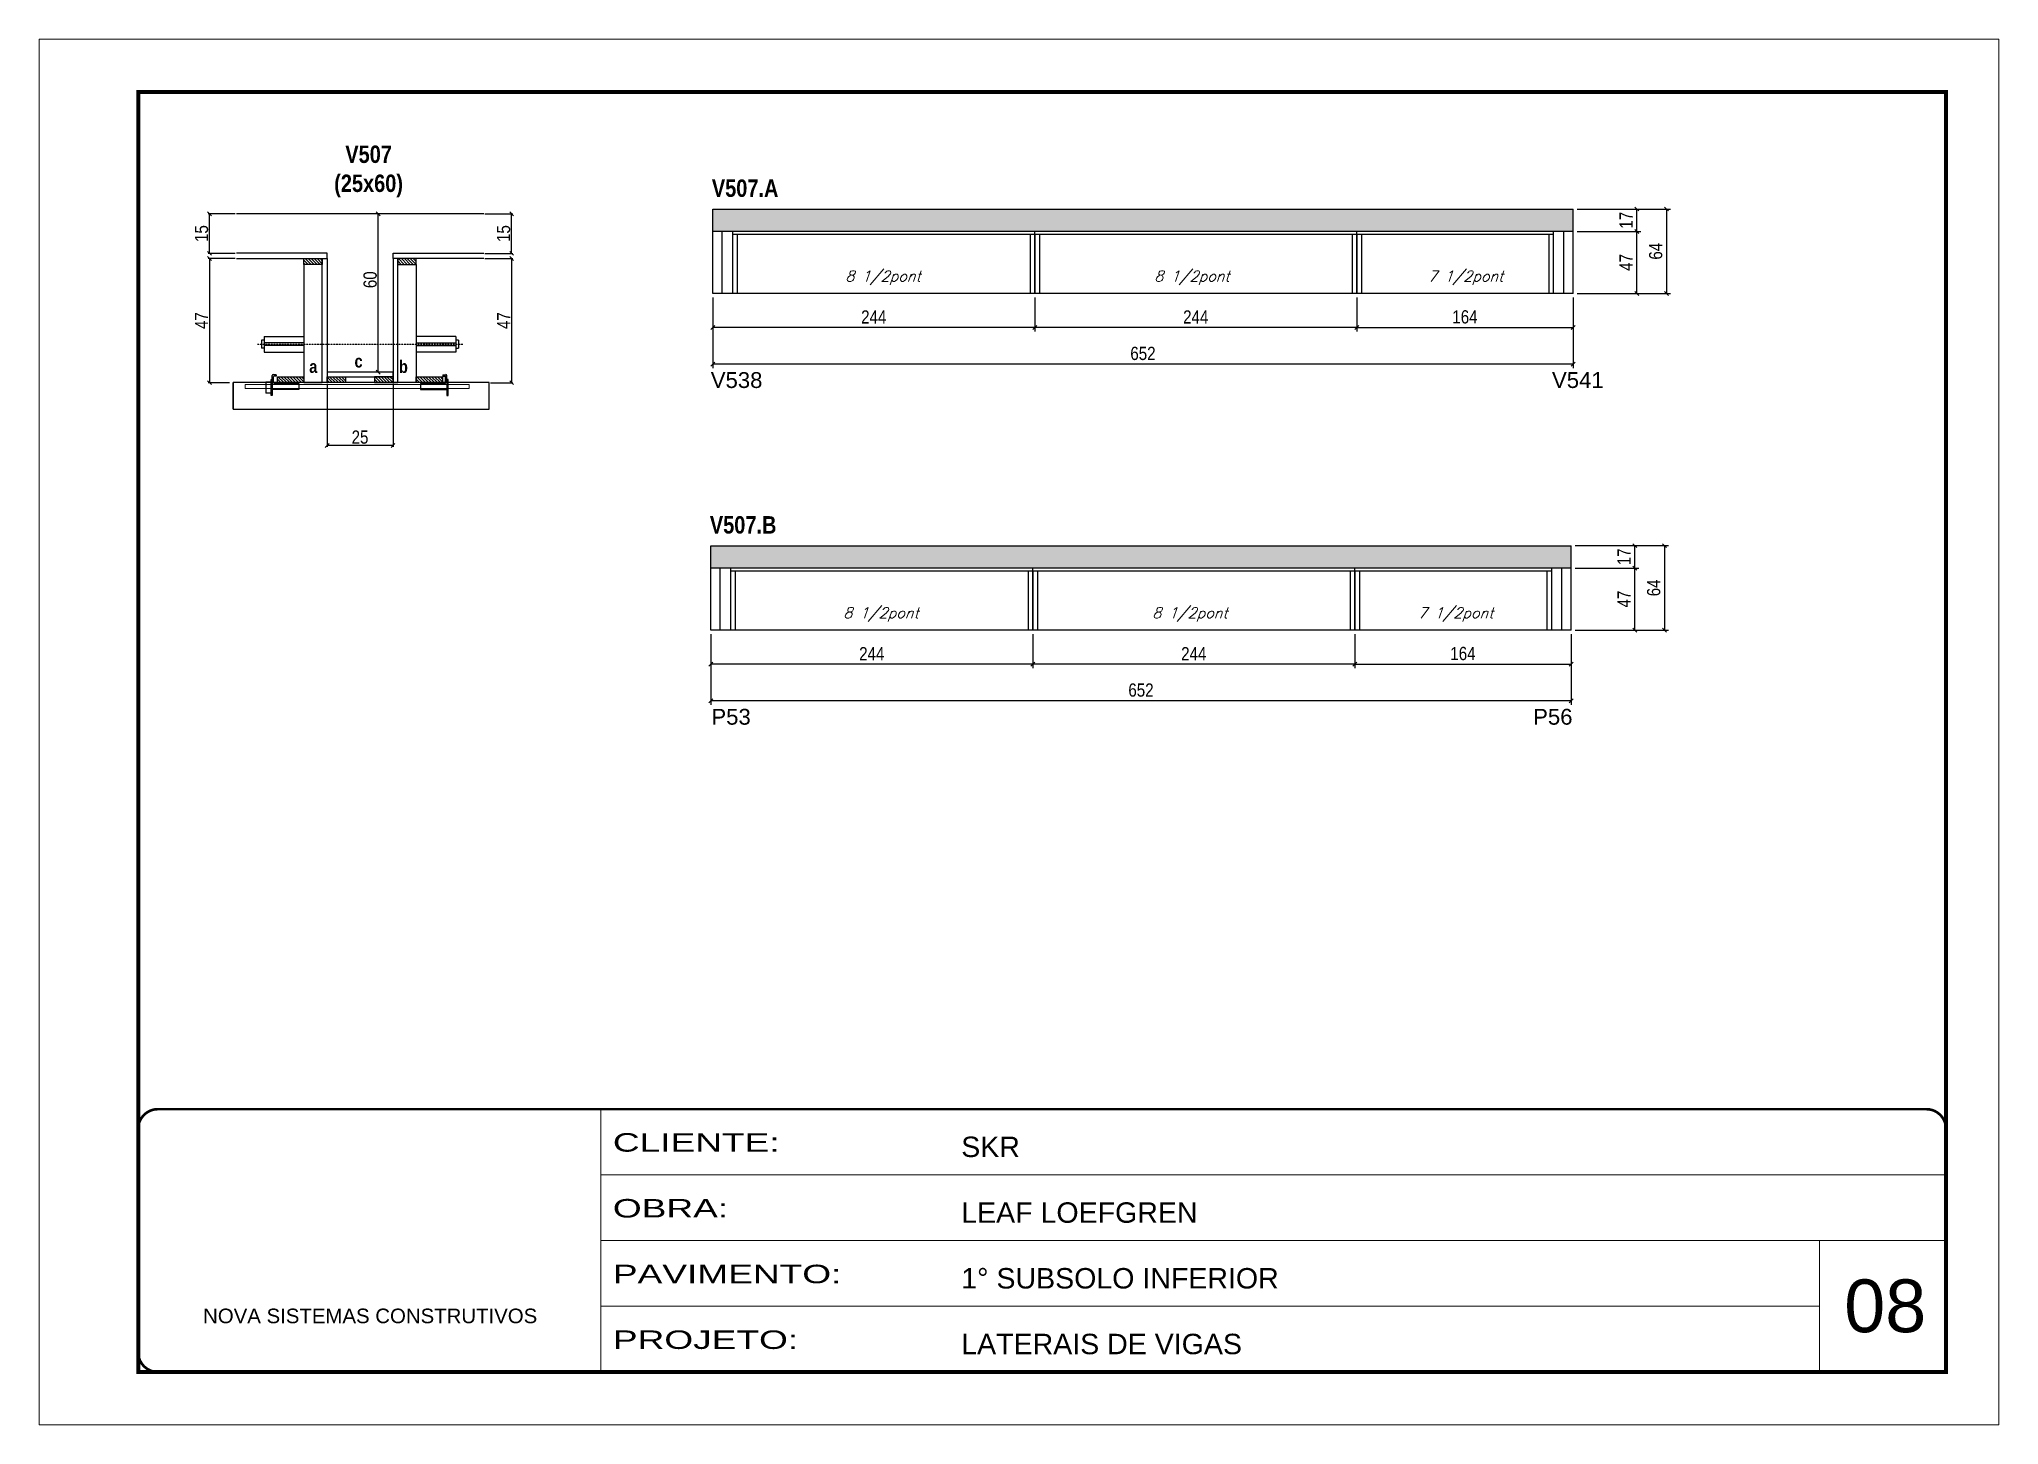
# Model space of a CAD drawing. Extents: x 3309 to 9590, y -2522 to 14608.
# Drawn here: x 8078 to 9563, y 12409 to 13459 of the extents above; entities that cross this region are included whole.
import ezdxf

# ---------------------------------------------------------------- set-up
doc = ezdxf.new("R2010")
doc.units = 0
for name, pattern in [('CONTINUO', [0]), ('DASHED', [0.75, 0.5, -0.25]), ('HIDDEN', [0.375, 0.25, -0.125])]:
    doc.linetypes.add(name, pattern=pattern)
for name, color, linetype in [('5', 5, 'Continuous'), ('barrote', 251, 'Continuous'), ('COTA', 241, 'Continuous'), ('detalhes', 4, 'Continuous'), ('NOMENCLATURA', 7, 'Continuous'), ('Painéis', 200, 'Continuous'), ('presilha', 1, 'Continuous'), ('SARR_2.2x10', 60, 'Continuous'), ('SARR_2.2x7', 40, 'Continuous'), ('SARR_3.5x7', 81, 'Continuous'), ('TENSOR', 3, 'Continuous'), ('texto', 7, 'Continuous')]:
    doc.layers.add(name, color=color, linetype=linetype)
for name, color, linetype, lineweight in [('CARIMBO', 255, 'Continuous', 9), ('CONCRETO', 251, 'Continuous', 25), ('Folhas', 255, 'Continuous', 9), ('SARRAFO DE PRESSAO', 251, 'DASHED', 9), ('SCO-___-LAJ', 2, 'Continuous', 0)]:
    doc.layers.add(name, color=color, linetype=linetype, lineweight=lineweight)
doc.styles.add('ARIAL', font='arial.ttf')
doc.styles.add('COTA TECNICA', font='techl___.ttf', dxfattribs={"height": 10})
doc.styles.add('COTA TECNICA 2X', font='techl___.ttf', dxfattribs={"height": 10})
doc.styles.add('Romans', font='romans.shx')
doc.styles.get("Standard").update_dxf_attribs({"font": 'arial.ttf'})
doc.styles.add('TECNICA', font='techb___.ttf', dxfattribs={"height": 10})
doc.styles.add('Tecnologia', font='')
doc.styles.get('Tecnologia').set_extended_font_data('Forgotten Futurist')
doc.dimstyles.new('PAINEL', dxfattribs={"dimtxt": 10, "dimasz": 3, "dimexe": 3, "dimexo": 3, "dimgap": 3, "dimtad": 1, "dimdec": 1, "dimzin": 12, "dimdsep": 46, "dimtxsty": 'COTA TECNICA', "dimblk1": 'OBLIQUE', "dimblk2": 'OBLIQUE', "dimsah": 1, "dimcen": 0.9, "dimclrd": 4, "dimclre": 4, "dimclrt": 240, "dimadec": 1, "dimazin": 3, "dimtfac": 1, "dimtdec": 1, "dimtmove": 0, "dimatfit": 3, "dimfxl": 1, "dimtolj": 1, "dimtzin": 12, "dimarcsym": 0})
doc.dimstyles.new('SECAO', dxfattribs={"dimscale": 0.333333, "dimtxt": 5, "dimasz": 9, "dimexe": 3, "dimexo": 3, "dimgap": 3, "dimtad": 1, "dimdec": 1, "dimlfac": 0.5, "dimzin": 12, "dimdsep": 46, "dimtxsty": 'COTA TECNICA 2X', "dimblk1": 'OBLIQUE', "dimblk2": 'OBLIQUE', "dimsah": 1, "dimcen": 0.9, "dimclrd": 4, "dimclre": 4, "dimclrt": 240, "dimadec": 1, "dimazin": 3, "dimtfac": 1, "dimtdec": 1, "dimtmove": 0, "dimatfit": 3, "dimfxl": 1, "dimtolj": 1, "dimtzin": 12, "dimarcsym": 0})

msp = doc.modelspace()

# ---------------------------------------------------------------- texts
at = {"layer": '5', "linetype": 'Continuous'}
for s, rotation, p in [('V538', 359.99996, (8586.8, 13194.97, 0)), ('V541', 359.99996, (9224.28, 13194.97, 0)), ('P53', 0.00004, (8587.27, 12939.83)), ('P56', 0.00004, (9210, 12939.83))]:
    msp.add_text(s, height=12, rotation=rotation, dxfattribs=at).set_placement(p)
at = {"layer": 'CARIMBO', "style": 'ARIAL'}
msp.add_text('08', height=40, dxfattribs=at).set_placement((9445.73, 12479.43))
at = {"layer": 'detalhes', "style": 'TECNICA'}
for s, p in [('c', (8316.83, 13210.49)), ('a', (8282.54, 13206.38)), ('b', (8350.51, 13206.37))]:
    msp.add_text(s, height=9.6, dxfattribs=at).set_placement(p)
at = {"layer": 'NOMENCLATURA', "style": 'TECNICA'}
for s, p in [('V507.A', (8587.61, 13339.79, 0)), ('V507.B', (8586.1, 13084.65))]:
    msp.add_text(s, height=13.2, dxfattribs=at).set_placement(p)
at = {"layer": 'NOMENCLATURA', "insert": (8327.49, 13378.71), "char_height": 13.2, "attachment_point": 2, "style": 'TECNICA'}
msp.add_mtext_dynamic_manual_height_columns('V507\\P(25x60)', width=300.2766, gutter_width=1, heights=[0], dxfattribs=at)
at = {"layer": 'texto', "color": 2, "char_height": 8, "attachment_point": 5, "style": 'Romans'}
for s, insert in [('{\\Q19;\\C256;8 1/2pont}', (8717.34, 13278.44, 0)), ('{\\Q19;\\C256;8 1/2pont}', (8951.44, 13278.44, 0)), ('{\\Q19;\\C256;7 1/2pont}', (9158.82, 13278.44, 0)), ('{\\Q19;\\C256;8 1/2pont}', (8715.83, 13023.31)), ('{\\Q19;\\C256;8 1/2pont}', (8949.93, 13023.31)), ('{\\Q19;\\C256;7 1/2pont}', (9151.31, 13023.31))]:
    msp.add_mtext(s, dxfattribs=dict(at, insert=insert))

# ---------------------------------------------------------------- blocks, each defined once
blk = doc.blocks.new('9999999999')
at = {"color": 30, "linetype": 'CONTINUO'}
for p, q in [((98564.6, 34230.2), (98564.6, 34429.4)), ((98564.6, 34379.6), (99584, 34379.6)), ((98564.6, 34329.8), (99488, 34329.8)), ((99584, 34329.8), (99488, 34329.8)), ((99488, 34329.8), (99488, 34230.2)), ((98564.6, 34280), (99488, 34280))]:
    blk.add_line(p, q, dxfattribs=at)
at = {"color": 30, "linetype": 'CONTINUO', "const_width": 2}
blk.add_lwpolyline([(99584, 34230.2), (99584, 34414.4, 0.414214), (99569, 34429.4), (98229, 34429.4, 0.414214), (98214, 34414.4), (98214, 34245.2, 0.414214), (98229, 34230.2), (99584, 34230.2)], format="xyb", dxfattribs=at)
at = {"layer": 'Folhas'}
blk.add_lwpolyline([(98139, 34190.2), (99624, 34190.2), (99624, 35240.2), (98139, 35240.2)], close=True, dxfattribs=at)
at = {"layer": 'Folhas', "color": 30, "const_width": 3}
blk.add_lwpolyline([(98214, 34230.2), (99584, 34230.2), (99584, 35200.2), (98214, 35200.2)], close=True, dxfattribs=at)
at = {"color": 7, "linetype": 'Continuous', "ltscale": 5, "style": 'ARIAL'}
for s, height, p in [('SKR', 15.48, (98837.7, 34393.1)), ('LEAF LOEFGREN', 15.483, (98837.7, 34343.3)), ('1° SUBSOLO INFERIOR', 15.483, (98837.7, 34293.5)), ('NOVA SISTEMAS CONSTRUTIVOS', 11.059, (98263.2, 34267.2)), ('LATERAIS DE VIGAS', 15.483, (98837.7, 34243.7))]:
    blk.add_text(s, height=height, dxfattribs=at).set_placement(p)
at = {"layer": 'Folhas', "color": 7, "style": 'Tecnologia', "width": 1.5}
for s, p in [('CLIENTE:', (98573.7, 34397.2)), ('OBRA:', (98573.7, 34347.3)), ('PAVIMENTO:', (98573.7, 34297.5)), ('PROJETO:', (98573.7, 34247.7))]:
    blk.add_text(s, height=14, dxfattribs=at).set_placement(p)
blk = doc.blocks.new('_Oblique')
at = {"color": 0, "linetype": 'ByBlock', "lineweight": -2}
blk.add_line((-0.5, -0.5), (0.5, 0.5), dxfattribs=at)
blk = doc.blocks.new('*D41')
at = {"layer": 'COTA', "color": 4, "lineweight": -2, "transparency": 16777216}
for p, q in [((8296, 13198), (8296, 13150.5)), ((8346, 13198), (8346, 13150.5)), ((8346, 13151.5), (8296, 13151.5))]:
    blk.add_line(p, q, dxfattribs=at)
at = {"layer": 'Defpoints', "color": 0, "transparency": 16777216}
for p in [(8296, 13199), (8346, 13199), (8296, 13151.5)]:
    blk.add_point(p, dxfattribs=at)
at = {"layer": 'COTA', "color": 4, "lineweight": -2, "transparency": 16777216, "xscale": 3, "yscale": 3, "zscale": 3, "rotation": 180}
blk.add_blockref('_Oblique', (8296, 13151.5), dxfattribs=at)
at = {"layer": 'COTA', "color": 4, "lineweight": -2, "transparency": 16777216, "xscale": 3, "yscale": 3, "zscale": 3}
blk.add_blockref('_Oblique', (8346, 13151.5), dxfattribs=at)
at = {"layer": 'COTA', "color": 240, "transparency": 16777216, "insert": (8321, 13157.7), "char_height": 10, "attachment_point": 5, "style": 'COTA TECNICA 2X'}
blk.add_mtext('\\A1;25', dxfattribs=at)
blk = doc.blocks.new('PRESILHA METÁLICA 1')
at = {"layer": 'presilha'}
for p, q in [((0, 13), (6, 13)), ((0, 13), (0, 0)), ((6, 0), (0, 0)), ((6, 15.5), (7.5, 15.5)), ((6, -2.5), (6, 15.5)), ((6, 13), (6, 0)), ((7.5, 10.6), (7.5, 19.9)), ((7.5, 15.5), (7.5, -2.5)), ((37.5, 4.1), (7.5, 4.1)), ((12, 21), (8.6, 21)), ((9, 11.6), (9, 18.9)), ((12, 19.5), (9.6, 19.5)), ((37.5, 11), (9.6, 11)), ((12, 21), (12, 19.5)), ((37.5, 11), (37.5, 4.1)), ((7.5, -2.5), (6, -2.5))]:
    blk.add_line(p, q, dxfattribs=at)
for centre, radius, start, end in [((8.6, 19.9), 1.14, 90, 180), ((9.6, 18.9), 0.57, 90, 180), ((9.6, 11.6), 0.57, 180, 270)]:
    blk.add_arc(centre, radius, start, end, dxfattribs=at)
blk = doc.blocks.new('PRESILHA METÁLICA 2')
at = {"layer": 'presilha'}
for p, q in [((-5.2, 23.5), (-5.2, 22)), ((-5.2, 23.5), (-1.9, 23.5)), ((-0.8, 14.6), (-0.8, 22.4)), ((-30.8, 13.5), (-30.8, 6.6)), ((-30.8, 13.5), (-2.8, 13.5)), ((-30.8, 6.6), (-0.8, 6.6)), ((-5.2, 22), (-2.8, 22)), ((-2.2, 14.1), (-2.2, 21.4)), ((0.8, 18), (-0.8, 18)), ((-0.8, 18), (-0.8, 0)), ((-0.8, 0), (0.8, 0)), ((0.8, 0), (0.8, 18))]:
    blk.add_line(p, q, dxfattribs=at)
for centre, radius, start, end in [((-1.9, 22.4), 1.14, 0, 90), ((-2.8, 21.4), 0.57, 0, 90), ((-2.8, 14.1), 0.57, 270, 0)]:
    blk.add_arc(centre, radius, start, end, dxfattribs=at)
blk = doc.blocks.new('*D42')
at = {"layer": 'COTA', "color": 4, "lineweight": -2, "transparency": 16777216}
for p, q in [((8226.3, 13293), (8206, 13293)), ((8207, 13293), (8207, 13199)), ((8222.2, 13199), (8206, 13199))]:
    blk.add_line(p, q, dxfattribs=at)
at = {"layer": 'Defpoints', "color": 0, "transparency": 16777216}
for p in [(8227.3, 13293), (8207, 13199), (8223.2, 13199)]:
    blk.add_point(p, dxfattribs=at)
at = {"layer": 'COTA', "color": 4, "lineweight": -2, "transparency": 16777216, "xscale": 3, "yscale": 3, "zscale": 3}
for p, rotation in [((8207, 13293), 90), ((8207, 13199), 270)]:
    blk.add_blockref('_Oblique', p, dxfattribs=dict(at, rotation=rotation))
at = {"layer": 'COTA', "color": 240, "transparency": 16777216, "insert": (8200.9, 13246), "char_height": 10, "attachment_point": 5, "rotation": 90, "style": 'COTA TECNICA 2X'}
blk.add_mtext('\\A1;47', dxfattribs=at)
blk = doc.blocks.new('*D43')
at = {"layer": 'COTA', "color": 4, "lineweight": -2, "transparency": 16777216}
for p, q in [((8415.7, 13293), (8436.9, 13293)), ((8435.9, 13293), (8435.9, 13199)), ((8419.8, 13199), (8436.9, 13199))]:
    blk.add_line(p, q, dxfattribs=at)
at = {"layer": 'Defpoints', "color": 0, "transparency": 16777216}
for p in [(8414.7, 13293), (8418.8, 13199), (8435.9, 13199)]:
    blk.add_point(p, dxfattribs=at)
at = {"layer": 'COTA', "color": 4, "lineweight": -2, "transparency": 16777216, "xscale": 3, "yscale": 3, "zscale": 3}
for p, rotation in [((8435.9, 13293), 90), ((8435.9, 13199), 270)]:
    blk.add_blockref('_Oblique', p, dxfattribs=dict(at, rotation=rotation))
at = {"layer": 'COTA', "color": 240, "transparency": 16777216, "insert": (8429.9, 13246), "char_height": 10, "attachment_point": 5, "rotation": 90, "style": 'COTA TECNICA 2X'}
blk.add_mtext('\\A1;47', dxfattribs=at)
blk = doc.blocks.new('*D44')
at = {"layer": 'COTA', "color": 4, "lineweight": -2, "transparency": 16777216}
for p, q in [((8345, 13327), (8333.8, 13327)), ((8334.8, 13207), (8334.8, 13327)), ((8345, 13207), (8333.8, 13207))]:
    blk.add_line(p, q, dxfattribs=at)
at = {"layer": 'Defpoints', "color": 0, "transparency": 16777216}
for p in [(8334.8, 13327), (8346, 13327), (8346, 13207)]:
    blk.add_point(p, dxfattribs=at)
at = {"layer": 'COTA', "color": 4, "lineweight": -2, "transparency": 16777216, "xscale": 3, "yscale": 3, "zscale": 3}
for p, rotation in [((8334.8, 13327), 90), ((8334.8, 13207), 270)]:
    blk.add_blockref('_Oblique', p, dxfattribs=dict(at, rotation=rotation))
at = {"layer": 'COTA', "color": 240, "transparency": 16777216, "insert": (8328.7, 13277), "char_height": 10, "attachment_point": 5, "rotation": 90, "style": 'COTA TECNICA 2X'}
blk.add_mtext('\\A1;60', dxfattribs=at)
blk = doc.blocks.new('*D45')
at = {"layer": 'COTA', "color": 4, "lineweight": -2, "transparency": 16777216}
for p, q in [((8415.7, 13327), (8436.9, 13327)), ((8435.9, 13297), (8435.9, 13327)), ((8415.7, 13297), (8436.9, 13297))]:
    blk.add_line(p, q, dxfattribs=at)
at = {"layer": 'Defpoints', "color": 0, "transparency": 16777216}
for p in [(8414.7, 13327), (8435.9, 13327), (8414.7, 13297)]:
    blk.add_point(p, dxfattribs=at)
at = {"layer": 'COTA', "color": 4, "lineweight": -2, "transparency": 16777216, "xscale": 3, "yscale": 3, "zscale": 3}
for p, rotation in [((8435.9, 13327), 90), ((8435.9, 13297), 270)]:
    blk.add_blockref('_Oblique', p, dxfattribs=dict(at, rotation=rotation))
at = {"layer": 'COTA', "color": 240, "transparency": 16777216, "insert": (8429.8, 13312), "char_height": 10, "attachment_point": 5, "rotation": 90, "style": 'COTA TECNICA 2X'}
blk.add_mtext('\\A1;15', dxfattribs=at)
blk = doc.blocks.new('*D46')
at = {"layer": 'COTA', "color": 4, "lineweight": -2, "transparency": 16777216}
for p, q in [((8226.3, 13327), (8206, 13327)), ((8207, 13297), (8207, 13327)), ((8226.3, 13297), (8206, 13297))]:
    blk.add_line(p, q, dxfattribs=at)
at = {"layer": 'Defpoints', "color": 0, "transparency": 16777216}
for p in [(8207, 13327), (8227.3, 13327), (8227.3, 13297)]:
    blk.add_point(p, dxfattribs=at)
at = {"layer": 'COTA', "color": 4, "lineweight": -2, "transparency": 16777216, "xscale": 3, "yscale": 3, "zscale": 3}
for p, rotation in [((8207, 13327), 90), ((8207, 13297), 270)]:
    blk.add_blockref('_Oblique', p, dxfattribs=dict(at, rotation=rotation))
at = {"layer": 'COTA', "color": 240, "transparency": 16777216, "insert": (8200.9, 13312), "char_height": 10, "attachment_point": 5, "rotation": 90, "style": 'COTA TECNICA 2X'}
blk.add_mtext('\\A1;15', dxfattribs=at)
blk = doc.blocks.new('*D47')
at = {"layer": 'COTA', "color": 4, "linetype": 'ByBlock', "lineweight": -2, "transparency": 16777216}
for p, q in [((8830.8, 13008.5), (8830.8, 12982.6)), ((9074.8, 13008.5), (9074.8, 12982.6)), ((9074.8, 12985.6), (8830.8, 12985.6))]:
    blk.add_line(p, q, dxfattribs=at)
at = {"layer": 'Defpoints', "color": 0, "linetype": 'ByBlock', "transparency": 16777216}
for p in [(8830.8, 13011.5), (9074.8, 13011.5), (8830.8, 12985.6)]:
    blk.add_point(p, dxfattribs=at)
at = {"layer": 'COTA', "color": 4, "linetype": 'ByBlock', "lineweight": -2, "transparency": 16777216, "xscale": 3, "yscale": 3, "zscale": 3, "rotation": 180}
blk.add_blockref('_Oblique', (8830.8, 12985.6), dxfattribs=at)
at = {"layer": 'COTA', "color": 4, "linetype": 'ByBlock', "lineweight": -2, "transparency": 16777216, "xscale": 3, "yscale": 3, "zscale": 3}
blk.add_blockref('_Oblique', (9074.8, 12985.6), dxfattribs=at)
at = {"layer": 'COTA', "color": 240, "linetype": 'ByBlock', "transparency": 16777216, "insert": (8952.8, 12993.6), "char_height": 10, "attachment_point": 5, "style": 'COTA TECNICA'}
blk.add_mtext('\\A1;244', dxfattribs=at)
blk = doc.blocks.new('*D48')
at = {"layer": 'COTA', "color": 4, "linetype": 'ByBlock', "lineweight": -2, "transparency": 16777216}
for p, q in [((8586.8, 13008.5), (8586.8, 12982.6)), ((8830.8, 13008.5), (8830.8, 12982.6)), ((8830.8, 12985.6), (8586.8, 12985.6))]:
    blk.add_line(p, q, dxfattribs=at)
at = {"layer": 'Defpoints', "color": 0, "linetype": 'ByBlock', "transparency": 16777216}
for p in [(8586.8, 13011.5), (8830.8, 13011.5), (8586.8, 12985.6)]:
    blk.add_point(p, dxfattribs=at)
at = {"layer": 'COTA', "color": 4, "linetype": 'ByBlock', "lineweight": -2, "transparency": 16777216, "xscale": 3, "yscale": 3, "zscale": 3, "rotation": 180}
blk.add_blockref('_Oblique', (8586.8, 12985.6), dxfattribs=at)
at = {"layer": 'COTA', "color": 4, "linetype": 'ByBlock', "lineweight": -2, "transparency": 16777216, "xscale": 3, "yscale": 3, "zscale": 3}
blk.add_blockref('_Oblique', (8830.8, 12985.6), dxfattribs=at)
at = {"layer": 'COTA', "color": 240, "linetype": 'ByBlock', "transparency": 16777216, "insert": (8708.8, 12993.6), "char_height": 10, "attachment_point": 5, "style": 'COTA TECNICA'}
blk.add_mtext('\\A1;244', dxfattribs=at)
blk = doc.blocks.new('*D50')
at = {"layer": 'COTA', "color": 4, "linetype": 'ByBlock', "lineweight": -2, "transparency": 16777216}
for p, q in [((8586.8, 13008.5), (8586.8, 12954.8)), ((9238.8, 13008.5), (9238.8, 12954.8)), ((9238.8, 12957.8), (8586.8, 12957.8))]:
    blk.add_line(p, q, dxfattribs=at)
at = {"layer": 'Defpoints', "color": 0, "linetype": 'ByBlock', "transparency": 16777216}
for p in [(8586.8, 13011.5), (9238.8, 13011.5), (8586.8, 12957.8)]:
    blk.add_point(p, dxfattribs=at)
at = {"layer": 'COTA', "color": 4, "linetype": 'ByBlock', "lineweight": -2, "transparency": 16777216, "xscale": 3, "yscale": 3, "zscale": 3, "rotation": 180}
blk.add_blockref('_Oblique', (8586.8, 12957.8), dxfattribs=at)
at = {"layer": 'COTA', "color": 4, "linetype": 'ByBlock', "lineweight": -2, "transparency": 16777216, "xscale": 3, "yscale": 3, "zscale": 3}
blk.add_blockref('_Oblique', (9238.8, 12957.8), dxfattribs=at)
at = {"layer": 'COTA', "color": 240, "linetype": 'ByBlock', "transparency": 16777216, "insert": (8912.8, 12966), "char_height": 10, "attachment_point": 5, "style": 'COTA TECNICA'}
blk.add_mtext('\\A1;652', dxfattribs=at)
blk = doc.blocks.new('*D51')
at = {"layer": 'COTA', "color": 4, "lineweight": -2, "transparency": 16777216}
for p, q in [((9241.8, 13058.5), (9290, 13058.5)), ((9287, 13011.5), (9287, 13058.5)), ((9241.8, 13011.5), (9290, 13011.5))]:
    blk.add_line(p, q, dxfattribs=at)
at = {"layer": 'Defpoints', "color": 0, "transparency": 16777216}
for p in [(9238.8, 13058.5), (9287, 13058.5), (9238.8, 13011.5)]:
    blk.add_point(p, dxfattribs=at)
at = {"layer": 'COTA', "color": 4, "lineweight": -2, "transparency": 16777216, "xscale": 3, "yscale": 3, "zscale": 3}
for p, rotation in [((9287, 13058.5), 90), ((9287, 13011.5), 270)]:
    blk.add_blockref('_Oblique', p, dxfattribs=dict(at, rotation=rotation))
at = {"layer": 'COTA', "color": 240, "transparency": 16777216, "insert": (9278.9, 13035), "char_height": 10, "attachment_point": 5, "rotation": 90, "style": 'COTA TECNICA'}
blk.add_mtext('\\A1;47', dxfattribs=at)
blk = doc.blocks.new('*D52')
at = {"layer": 'COTA', "color": 4, "lineweight": -2, "transparency": 16777216}
for p, q in [((9074.8, 13008.5), (9074.8, 12982.6)), ((9238.8, 13008.5), (9238.8, 12982.6)), ((9074.8, 12985.6), (9238.8, 12985.6))]:
    blk.add_line(p, q, dxfattribs=at)
at = {"layer": 'Defpoints', "color": 0, "transparency": 16777216}
for p in [(9074.8, 13011.5, 0), (9238.8, 13011.5, 0), (9238.8, 12985.6)]:
    blk.add_point(p, dxfattribs=at)
at = {"layer": 'COTA', "color": 4, "lineweight": -2, "transparency": 16777216, "xscale": 3, "yscale": 3, "zscale": 3, "rotation": 180}
blk.add_blockref('_Oblique', (9074.8, 12985.6), dxfattribs=at)
at = {"layer": 'COTA', "color": 4, "lineweight": -2, "transparency": 16777216, "xscale": 3, "yscale": 3, "zscale": 3}
blk.add_blockref('_Oblique', (9238.8, 12985.6), dxfattribs=at)
at = {"layer": 'COTA', "color": 240, "transparency": 16777216, "insert": (9156.8, 12993.7), "char_height": 10, "attachment_point": 5, "style": 'COTA TECNICA'}
blk.add_mtext('\\A1;164', dxfattribs=at)
blk = doc.blocks.new('*D53')
at = {"layer": 'COTA', "color": 4, "lineweight": -2, "transparency": 16777216}
for p, q in [((9241.8, 13075.5), (9290, 13075.5)), ((9287, 13058.5), (9287, 13075.5)), ((9241.8, 13058.5), (9290, 13058.5))]:
    blk.add_line(p, q, dxfattribs=at)
at = {"layer": 'Defpoints', "color": 0, "transparency": 16777216}
for p in [(9238.8, 13075.5, 0), (9287, 13075.5), (9238.8, 13058.5, 0)]:
    blk.add_point(p, dxfattribs=at)
at = {"layer": 'COTA', "color": 4, "lineweight": -2, "transparency": 16777216, "xscale": 3, "yscale": 3, "zscale": 3}
for p, rotation in [((9287, 13075.5), 90), ((9287, 13058.5), 270)]:
    blk.add_blockref('_Oblique', p, dxfattribs=dict(at, rotation=rotation))
at = {"layer": 'COTA', "color": 240, "transparency": 16777216, "insert": (9278.9, 13067), "char_height": 10, "attachment_point": 5, "rotation": 90, "style": 'COTA TECNICA'}
blk.add_mtext('\\A1;17', dxfattribs=at)
blk = doc.blocks.new('*D49')
at = {"layer": 'COTA', "color": 4, "lineweight": -2, "transparency": 16777216}
for p, q in [((9241.8, 13075.5), (9312.5, 13075.5)), ((9309.5, 13075.5), (9309.5, 13011.5)), ((9241.8, 13011.5), (9312.5, 13011.5))]:
    blk.add_line(p, q, dxfattribs=at)
at = {"layer": 'Defpoints', "color": 0, "transparency": 16777216}
for p in [(9238.8, 13075.5, 0), (9238.8, 13011.5, 0), (9309.5, 13011.5)]:
    blk.add_point(p, dxfattribs=at)
at = {"layer": 'COTA', "color": 4, "lineweight": -2, "transparency": 16777216, "xscale": 3, "yscale": 3, "zscale": 3}
for p, rotation in [((9309.5, 13075.5), 90), ((9309.5, 13011.5), 270)]:
    blk.add_blockref('_Oblique', p, dxfattribs=dict(at, rotation=rotation))
at = {"layer": 'COTA', "color": 240, "transparency": 16777216, "insert": (9301.4, 13043.5), "char_height": 10, "attachment_point": 5, "rotation": 90, "style": 'COTA TECNICA'}
blk.add_mtext('\\A1;64', dxfattribs=at)
blk = doc.blocks.new('*D54')
at = {"layer": 'COTA', "color": 4, "linetype": 'ByBlock', "lineweight": -2, "transparency": 16777216}
for p, q in [((8832.3, 13263.6), (8832.3, 13237.7)), ((9076.3, 13263.6), (9076.3, 13237.7)), ((9076.3, 13240.7), (8832.3, 13240.7))]:
    blk.add_line(p, q, dxfattribs=at)
at = {"layer": 'Defpoints', "color": 0, "linetype": 'ByBlock', "transparency": 16777216}
for p in [(8832.3, 13266.6), (9076.3, 13266.6), (8832.3, 13240.7)]:
    blk.add_point(p, dxfattribs=at)
at = {"layer": 'COTA', "color": 4, "linetype": 'ByBlock', "lineweight": -2, "transparency": 16777216, "xscale": 3, "yscale": 3, "zscale": 3, "rotation": 180}
blk.add_blockref('_Oblique', (8832.3, 13240.7), dxfattribs=at)
at = {"layer": 'COTA', "color": 4, "linetype": 'ByBlock', "lineweight": -2, "transparency": 16777216, "xscale": 3, "yscale": 3, "zscale": 3}
blk.add_blockref('_Oblique', (9076.3, 13240.7), dxfattribs=at)
at = {"layer": 'COTA', "color": 240, "linetype": 'ByBlock', "transparency": 16777216, "insert": (8954.3, 13248.8), "char_height": 10, "attachment_point": 5, "style": 'COTA TECNICA'}
blk.add_mtext('\\A1;244', dxfattribs=at)
blk = doc.blocks.new('*D55')
at = {"layer": 'COTA', "color": 4, "linetype": 'ByBlock', "lineweight": -2, "transparency": 16777216}
for p, q in [((8588.3, 13263.6), (8588.3, 13237.7)), ((8832.3, 13263.6), (8832.3, 13237.7)), ((8832.3, 13240.7), (8588.3, 13240.7))]:
    blk.add_line(p, q, dxfattribs=at)
at = {"layer": 'Defpoints', "color": 0, "linetype": 'ByBlock', "transparency": 16777216}
for p in [(8588.3, 13266.6), (8832.3, 13266.6), (8588.3, 13240.7)]:
    blk.add_point(p, dxfattribs=at)
at = {"layer": 'COTA', "color": 4, "linetype": 'ByBlock', "lineweight": -2, "transparency": 16777216, "xscale": 3, "yscale": 3, "zscale": 3, "rotation": 180}
blk.add_blockref('_Oblique', (8588.3, 13240.7), dxfattribs=at)
at = {"layer": 'COTA', "color": 4, "linetype": 'ByBlock', "lineweight": -2, "transparency": 16777216, "xscale": 3, "yscale": 3, "zscale": 3}
blk.add_blockref('_Oblique', (8832.3, 13240.7), dxfattribs=at)
at = {"layer": 'COTA', "color": 240, "linetype": 'ByBlock', "transparency": 16777216, "insert": (8710.3, 13248.8), "char_height": 10, "attachment_point": 5, "style": 'COTA TECNICA'}
blk.add_mtext('\\A1;244', dxfattribs=at)
blk = doc.blocks.new('*D59')
at = {"layer": 'COTA', "color": 4, "linetype": 'ByBlock', "lineweight": -2, "transparency": 16777216}
for p, q in [((8588.3, 13263.6), (8588.3, 13210)), ((9240.3, 13263.6), (9240.3, 13210)), ((9240.3, 13213), (8588.3, 13213))]:
    blk.add_line(p, q, dxfattribs=at)
at = {"layer": 'Defpoints', "color": 0, "linetype": 'ByBlock', "transparency": 16777216}
for p in [(8588.3, 13266.6), (9240.3, 13266.6), (8588.3, 13213)]:
    blk.add_point(p, dxfattribs=at)
at = {"layer": 'COTA', "color": 4, "linetype": 'ByBlock', "lineweight": -2, "transparency": 16777216, "xscale": 3, "yscale": 3, "zscale": 3, "rotation": 180}
blk.add_blockref('_Oblique', (8588.3, 13213), dxfattribs=at)
at = {"layer": 'COTA', "color": 4, "linetype": 'ByBlock', "lineweight": -2, "transparency": 16777216, "xscale": 3, "yscale": 3, "zscale": 3}
blk.add_blockref('_Oblique', (9240.3, 13213), dxfattribs=at)
at = {"layer": 'COTA', "color": 240, "linetype": 'ByBlock', "transparency": 16777216, "insert": (8914.3, 13221.1), "char_height": 10, "attachment_point": 5, "style": 'COTA TECNICA'}
blk.add_mtext('\\A1;652', dxfattribs=at)
blk = doc.blocks.new('*D60')
at = {"layer": 'COTA', "color": 4, "lineweight": -2, "transparency": 16777216}
for p, q in [((9243.3, 13313.6), (9291.5, 13313.6)), ((9288.5, 13266.6), (9288.5, 13313.6)), ((9243.3, 13266.6), (9291.5, 13266.6))]:
    blk.add_line(p, q, dxfattribs=at)
at = {"layer": 'Defpoints', "color": 0, "transparency": 16777216}
for p in [(9240.3, 13313.6), (9288.5, 13313.6), (9240.3, 13266.6)]:
    blk.add_point(p, dxfattribs=at)
at = {"layer": 'COTA', "color": 4, "lineweight": -2, "transparency": 16777216, "xscale": 3, "yscale": 3, "zscale": 3}
for p, rotation in [((9288.5, 13313.6), 90), ((9288.5, 13266.6), 270)]:
    blk.add_blockref('_Oblique', p, dxfattribs=dict(at, rotation=rotation))
at = {"layer": 'COTA', "color": 240, "transparency": 16777216, "insert": (9280.4, 13290.1), "char_height": 10, "attachment_point": 5, "rotation": 90, "style": 'COTA TECNICA'}
blk.add_mtext('\\A1;47', dxfattribs=at)
blk = doc.blocks.new('*D61')
at = {"layer": 'COTA', "color": 4, "lineweight": -2, "transparency": 16777216}
for p, q in [((9076.3, 13263.6), (9076.3, 13237.7)), ((9240.3, 13263.6), (9240.3, 13237.7)), ((9076.3, 13240.7), (9240.3, 13240.7))]:
    blk.add_line(p, q, dxfattribs=at)
at = {"layer": 'Defpoints', "color": 0, "transparency": 16777216}
for p in [(9076.3, 13266.6, 0), (9240.3, 13266.6, 0), (9240.3, 13240.7)]:
    blk.add_point(p, dxfattribs=at)
at = {"layer": 'COTA', "color": 4, "lineweight": -2, "transparency": 16777216, "xscale": 3, "yscale": 3, "zscale": 3, "rotation": 180}
blk.add_blockref('_Oblique', (9076.3, 13240.7), dxfattribs=at)
at = {"layer": 'COTA', "color": 4, "lineweight": -2, "transparency": 16777216, "xscale": 3, "yscale": 3, "zscale": 3}
blk.add_blockref('_Oblique', (9240.3, 13240.7), dxfattribs=at)
at = {"layer": 'COTA', "color": 240, "transparency": 16777216, "insert": (9158.3, 13248.8), "char_height": 10, "attachment_point": 5, "style": 'COTA TECNICA'}
blk.add_mtext('\\A1;164', dxfattribs=at)
blk = doc.blocks.new('*D62')
at = {"layer": 'COTA', "color": 4, "lineweight": -2, "transparency": 16777216}
for p, q in [((9243.3, 13330.6), (9291.5, 13330.6)), ((9288.5, 13313.6), (9288.5, 13330.6)), ((9243.3, 13313.6), (9291.5, 13313.6))]:
    blk.add_line(p, q, dxfattribs=at)
at = {"layer": 'Defpoints', "color": 0, "transparency": 16777216}
for p in [(9240.3, 13330.6, 0), (9288.5, 13330.6), (9240.3, 13313.6, 0)]:
    blk.add_point(p, dxfattribs=at)
at = {"layer": 'COTA', "color": 4, "lineweight": -2, "transparency": 16777216, "xscale": 3, "yscale": 3, "zscale": 3}
for p, rotation in [((9288.5, 13330.6), 90), ((9288.5, 13313.6), 270)]:
    blk.add_blockref('_Oblique', p, dxfattribs=dict(at, rotation=rotation))
at = {"layer": 'COTA', "color": 240, "transparency": 16777216, "insert": (9280.4, 13322.1), "char_height": 10, "attachment_point": 5, "rotation": 90, "style": 'COTA TECNICA'}
blk.add_mtext('\\A1;17', dxfattribs=at)
blk = doc.blocks.new('*D56')
at = {"layer": 'COTA', "color": 4, "lineweight": -2, "transparency": 16777216}
for p, q in [((9243.3, 13330.6), (9314, 13330.6)), ((9311, 13330.6), (9311, 13266.6)), ((9243.3, 13266.6), (9314, 13266.6))]:
    blk.add_line(p, q, dxfattribs=at)
at = {"layer": 'Defpoints', "color": 0, "transparency": 16777216}
for p in [(9240.3, 13330.6, 0), (9240.3, 13266.6, 0), (9311, 13266.6)]:
    blk.add_point(p, dxfattribs=at)
at = {"layer": 'COTA', "color": 4, "lineweight": -2, "transparency": 16777216, "xscale": 3, "yscale": 3, "zscale": 3}
for p, rotation in [((9311, 13330.6), 90), ((9311, 13266.6), 270)]:
    blk.add_blockref('_Oblique', p, dxfattribs=dict(at, rotation=rotation))
at = {"layer": 'COTA', "color": 240, "transparency": 16777216, "insert": (9302.9, 13298.6), "char_height": 10, "attachment_point": 5, "rotation": 90, "style": 'COTA TECNICA'}
blk.add_mtext('\\A1;64', dxfattribs=at)

# ---------------------------------------------------------------- dimensions: what is measured, and where the dimension line sits
at = {"layer": 'COTA'}
for base, p1, p2, dimstyle, picture, middle in [((8206.97, 13327.02), (8227.31, 13297.02), (8227.31, 13327.02), 'SECAO', '*D46', (8200.86, 13312.02)), ((8435.93, 13327.02), (8414.71, 13297.02), (8414.71, 13327.02), 'SECAO', '*D45', (8429.82, 13312.02)), ((9288.47, 13330.6), (9240.33, 13313.6, 0), (9240.33, 13330.6, 0), 'PAINEL', '*D62', (9280.4, 13322.1)), ((9311.01, 13266.6), (9240.33, 13330.6, 0), (9240.33, 13266.6, 0), 'PAINEL', '*D56', (9302.91, 13298.6)), ((9288.47, 13313.6, 0), (9240.33, 13266.6, 0), (9240.33, 13313.6, 0), 'PAINEL', '*D60', (9280.4, 13290.1, 0)), ((8206.97, 13199.02, 0), (8227.31, 13293.02), (8223.2, 13199.02, 0), 'SECAO', '*D42', (8200.89, 13246.02, 0)), ((8435.93, 13199.02, 0), (8414.71, 13293.02), (8418.83, 13199.02, 0), 'SECAO', '*D43', (8429.86, 13246.02, 0)), ((9286.96, 13075.47, 0), (9238.82, 13058.47), (9238.82, 13075.47), 'PAINEL', '*D53', (9278.89, 13066.97, 0)), ((9309.5, 13011.47, 0), (9238.82, 13075.47), (9238.82, 13011.47), 'PAINEL', '*D49', (9301.4, 13043.47, 0)), ((9286.96, 13058.47), (9238.82, 13011.47), (9238.82, 13058.47), 'PAINEL', '*D51', (9278.89, 13034.97))]:
    dim = msp.add_linear_dim(base=base, p1=p1, p2=p2, angle=90, dimstyle=dimstyle, dxfattribs=at)
    dim.commit()
    dim.dimension.update_dxf_attribs({"geometry": picture, "text_midpoint": middle})
for base, p1, p2, angle, picture, middle in [((8334.84, 13327.02), (8346.01, 13207.02), (8346.01, 13327.02), 90, '*D44', (8334.84, 13277.02)), ((8296.01, 13151.55), (8346.01, 13199.02), (8296.01, 13199.02), 180, '*D41', (8321.01, 13151.55))]:
    dim = msp.add_linear_dim(base=base, p1=p1, p2=p2, angle=angle, dimstyle='SECAO', dxfattribs=at)
    dim.commit()
    dim.dimension.update_dxf_attribs({"geometry": picture, "text_midpoint": middle, "dimtype": 160})
at = {"layer": 'COTA', "linetype": 'ByBlock'}
for base, p1, p2, picture, middle in [((8588.33, 13240.69, 0), (8832.33, 13266.6, 0), (8588.33, 13266.6, 0), '*D55', (8710.33, 13248.76, 0)), ((8586.82, 12985.55), (8830.82, 13011.47), (8586.82, 13011.47), '*D48', (8708.82, 12993.62))]:
    dim = msp.add_linear_dim(base=base, p1=p1, p2=p2, angle=180, dimstyle='PAINEL', override={"dimtmove": 1}, dxfattribs=at)
    dim.commit()
    dim.dimension.update_dxf_attribs({"geometry": picture, "text_midpoint": middle})
for base, p1, p2, picture, middle in [((8588.33, 13212.98, 0), (9240.33, 13266.6, 0), (8588.33, 13266.6, 0), '*D59', (8914.33, 13221.09, 0)), ((8832.33, 13240.69, 0), (9076.33, 13266.6, 0), (8832.33, 13266.6, 0), '*D54', (8954.33, 13248.76, 0)), ((8586.82, 12957.84), (9238.82, 13011.47), (8586.82, 13011.47), '*D50', (8912.82, 12965.95)), ((8830.82, 12985.55), (9074.82, 13011.47), (8830.82, 13011.47), '*D47', (8952.82, 12993.62))]:
    dim = msp.add_linear_dim(base=base, p1=p1, p2=p2, angle=180, dimstyle='PAINEL', dxfattribs=at)
    dim.commit()
    dim.dimension.update_dxf_attribs({"geometry": picture, "text_midpoint": middle})
at = {"layer": 'COTA'}
for base, p1, p2, picture, middle in [((9240.33, 13240.69), (9076.33, 13266.6, 0), (9240.33, 13266.6, 0), '*D61', (9158.33, 13248.79)), ((9238.82, 12985.55, 0), (9074.82, 13011.47), (9238.82, 13011.47), '*D52', (9156.82, 12993.65, 0))]:
    dim = msp.add_linear_dim(base=base, p1=p1, p2=p2, dimstyle='PAINEL', dxfattribs=at)
    dim.commit()
    dim.dimension.update_dxf_attribs({"geometry": picture, "text_midpoint": middle})

# ---------------------------------------------------------------- hatches: boundary and pattern name
at = {"layer": 'COTA'}
h = msp.add_hatch(dxfattribs=at)
h.set_pattern_fill('AR-CONC', color=256, scale=0.03)
h.paths.add_polyline_path([(9240.33, 13313.6), (9240.33, 13330.6), (8588.33, 13330.6), (8588.33, 13313.6)])
h = msp.add_hatch(dxfattribs=at)
h.set_pattern_fill('AR-CONC', color=256, scale=0.03)
h.set_pattern_definition([(50, (1538.077, -200.5406), (5.4655401, -0.4781726), [0.5715, -6.2865]), (355, (1538.077, -200.5406), (-1.0573026, 5.7317054), [0.4572, -5.0292175]), (100.451445, (1538.5324, -200.5805), (4.4082374, 5.2535326), [0.4857003, -5.3427073]), (46.1842, (1538.077, -199.0166), (8.1323712, -1.2612698), [0.85725, -9.42975]), (96.63556, (1538.755, -199.122), (7.122124, 7.4227837), [0.7285507, -8.0140682]), (351.18415, (1538.077, -199.017), (7.122124, 7.4227837), [0.685799, -7.543792]), (21, (1538.839, -199.3976), (4.5484317, -3.067956), [0.5715, -6.2865]), (326, (1538.839, -199.3976), (1.8540609, 5.525639), [0.4572, -5.0292]), (71.451445, (1539.218, -199.6533), (6.4024926, 2.457683), [0.4857003, -5.3426981]), (37.5, (1538.077, -200.5406), (0.0926581, 2.53665117), [0, -4.96824, 0, -5.1054, 0, -5.04825]), (7.5, (1538.077, -200.5406), (2.00458988, 3.00541724), [0, -2.91084, 0, -4.85394, 0, -1.92405]), (327.5, (1536.3777, -200.5406), (4.06771786, -0.17186232), [0, -1.905, 0, -5.9436, 0, -7.8867]), (317.5, (1535.6157, -200.5406), (4.44387544, 0.7627947), [0, -2.4765, 0, -3.94716, 0, -5.6007])])
h.paths.add_polyline_path([(8586.82, 13075.47), (8586.82, 13058.47), (9238.82, 13058.47), (9238.82, 13075.47)])
at = {"layer": 'SARR_2.2x10'}
h = msp.add_hatch(dxfattribs=at)
h.set_pattern_fill('ANSI31', color=256, scale=0.5, angle=90)
h.set_pattern_definition([(135, (41451.951, -110313.1504), (-1.122532015, -1.122532015), [])])
h.paths.add_polyline_path([(8258.41, 13203.42), (8258.41, 13199.02), (8278.41, 13199.02), (8278.41, 13203.42)])
h = msp.add_hatch(dxfattribs=at)
h.set_pattern_fill('ANSI31', color=256, scale=0.5, angle=90)
h.set_pattern_definition([(135, (41557.151, -110313.1504), (-1.122532015, -1.122532015), [])])
h.paths.add_polyline_path([(8363.61, 13203.42), (8363.61, 13199.02), (8383.61, 13199.02), (8383.61, 13203.42)])
at = {"layer": 'SARR_2.2x7'}
h = msp.add_hatch(dxfattribs=at)
h.set_pattern_fill('ANSI31', color=256, scale=0.5, angle=90)
h.set_pattern_definition([(135, (41465.951, -110223.5504), (-1.122532015, -1.122532015), [])])
h.paths.add_polyline_path([(8292.41, 13293.02), (8292.41, 13288.62), (8278.41, 13288.62), (8278.41, 13293.02)])
h = msp.add_hatch(dxfattribs=at)
h.set_pattern_fill('ANSI31', color=256, scale=0.5, angle=90)
h.set_pattern_definition([(135, (41457.951, -110223.5504), (-1.122532015, -1.122532015), [])])
h.paths.add_polyline_path([(8349.61, 13293.02), (8349.61, 13288.62), (8363.61, 13288.62), (8363.61, 13293.02)])
h = msp.add_hatch(dxfattribs=at)
h.set_pattern_fill('ANSI31', color=256, scale=0.5, angle=90)
h.set_pattern_definition([(135, (41531.551, -110313.1504), (-1.122532015, -1.122532015), [])])
h.paths.add_polyline_path([(8310.01, 13199.02), (8310.01, 13203.42), (8296.01, 13203.42), (8296.01, 13199.02)])
h = msp.add_hatch(dxfattribs=at)
h.set_pattern_fill('ANSI31', color=256, scale=0.5, angle=90)
h.set_pattern_definition([(135, (41543.551, -110313.1504), (-1.122532015, -1.122532015), [])])
h.paths.add_polyline_path([(8332.01, 13203.42), (8332.01, 13199.02), (8346.01, 13199.02), (8346.01, 13203.42)])

# ---------------------------------------------------------------- linework, layer by layer
at = {"ltscale": 3}
for p, q in [((8248.41, 13234.09), (8248.41, 13222.09)), ((8248.41, 13234.09), (8278.41, 13234.09)), ((8393.61, 13234.09), (8363.61, 13234.09)), ((8393.61, 13234.09), (8393.61, 13222.09)), ((8246.41, 13231.09), (8246.41, 13225.09)), ((8248.41, 13231.09), (8246.41, 13231.09)), ((8248.41, 13225.09), (8246.41, 13225.09)), ((8278.41, 13229.09), (8248.41, 13229.09)), ((8278.41, 13227.09), (8248.41, 13227.09)), ((8248.41, 13222.09), (8278.41, 13222.09)), ((8363.61, 13229.09), (8393.61, 13229.09)), ((8363.61, 13227.09), (8393.61, 13227.09)), ((8393.61, 13222.09), (8363.61, 13222.09)), ((8395.61, 13231.09), (8393.61, 13231.09)), ((8393.61, 13225.09), (8395.61, 13225.09)), ((8395.61, 13231.09), (8395.61, 13225.09))]:
    msp.add_line(p, q, dxfattribs=at)
at = {"layer": 'barrote'}
msp.add_lwpolyline([(8224.96, 13179.02), (8418.87, 13179.02), (8418.87, 13199.02), (8224.96, 13199.02)], close=True, dxfattribs=at)
at = {"layer": 'CONCRETO', "linetype": 'Continuous'}
msp.add_line((8414.71, 13327.02), (8227.31, 13327.02), dxfattribs=at)
at = {"layer": 'COTA'}
for p, q in [((8588.33, 13313.6, 0), (8588.33, 13330.6, 0)), ((8588.33, 13330.6, 0), (9240.33, 13330.6, 0)), ((9240.33, 13313.6, 0), (9240.33, 13330.6, 0)), ((8586.82, 13058.47), (8586.82, 13075.47)), ((8586.82, 13075.47), (9238.82, 13075.47)), ((9238.82, 13058.47), (9238.82, 13075.47))]:
    msp.add_line(p, q, dxfattribs=at)
at = {"layer": 'detalhes', "color": 250}
msp.add_line((8224.96, 13179.02), (8224.96, 13199.02), dxfattribs=at)
at = {"layer": 'Painéis', "linetype": 'ByBlock'}
for p, q in [((9240.33, 13313.6, 0), (8588.33, 13313.6, 0)), ((8588.33, 13266.6, 0), (8588.33, 13313.6, 0)), ((8832.33, 13266.6, 0), (8832.33, 13313.6, 0)), ((9076.33, 13266.6, 0), (9076.33, 13313.6, 0)), ((9240.33, 13266.6, 0), (9240.33, 13313.6, 0)), ((9240.33, 13266.6, 0), (8588.33, 13266.6, 0)), ((9238.82, 13058.47), (8586.82, 13058.47)), ((8586.82, 13011.47), (8586.82, 13058.47)), ((8830.82, 13011.47), (8830.82, 13058.47)), ((9074.82, 13011.47), (9074.82, 13058.47)), ((9238.82, 13011.47), (9238.82, 13058.47)), ((9238.82, 13011.47), (8586.82, 13011.47))]:
    msp.add_line(p, q, dxfattribs=at)
at = {"layer": 'Painéis', "linetype": 'Continuous', "elevation": 0}
for points in [[(8227.31, 13293.02), (8296.01, 13293.02), (8296.01, 13297.02), (8227.31, 13297.02)], [(8414.71, 13293.02), (8346.01, 13293.02), (8346.01, 13297.02), (8414.71, 13297.02)]]:
    msp.add_lwpolyline(points, dxfattribs=at)
at = {"layer": 'Painéis', "linetype": 'Continuous'}
for points in [[(8292.41, 13199.02), (8292.41, 13293.02), (8296.01, 13293.02), (8296.01, 13199.02)], [(8349.61, 13199.02), (8349.61, 13293.02), (8346.01, 13293.02), (8346.01, 13199.02)], [(8346.01, 13207.02), (8296.01, 13207.02), (8296.01, 13203.42), (8346.01, 13203.42)]]:
    msp.add_lwpolyline(points, close=True, dxfattribs=at)
at = {"layer": 'SARR_2.2x10'}
for points in [[(8258.41, 13203.42), (8278.41, 13203.42), (8278.41, 13199.02), (8258.41, 13199.02)], [(8363.61, 13203.42), (8383.61, 13203.42), (8383.61, 13199.02), (8363.61, 13199.02)]]:
    msp.add_lwpolyline(points, close=True, dxfattribs=at)
at = {"layer": 'SARR_2.2x7', "linetype": 'Continuous'}
for p, q in [((8595.33, 13266.6, 0), (8595.33, 13313.6, 0)), ((8832.33, 13311.4, 0), (8603.33, 13311.4, 0)), ((9076.33, 13311.4, 0), (8832.33, 13311.4, 0)), ((9225.33, 13311.4, 0), (9076.33, 13311.4, 0)), ((9233.33, 13266.6, 0), (9233.33, 13313.6, 0)), ((8593.82, 13011.47), (8593.82, 13058.47)), ((8830.82, 13056.27), (8601.82, 13056.27)), ((9074.82, 13056.27), (8830.82, 13056.27)), ((9223.82, 13056.27), (9074.82, 13056.27)), ((9231.82, 13011.47), (9231.82, 13058.47))]:
    msp.add_line(p, q, dxfattribs=at)
at = {"layer": 'SARR_2.2x7', "elevation": 0}
for points in [[(8278.41, 13293.02), (8292.41, 13293.02), (8292.41, 13288.62), (8278.41, 13288.62)], [(8363.61, 13293.02), (8349.61, 13293.02), (8349.61, 13288.62), (8363.61, 13288.62)]]:
    msp.add_lwpolyline(points, close=True, dxfattribs=at)
at = {"layer": 'SARR_2.2x7'}
for points in [[(8296.01, 13203.42), (8310.01, 13203.42), (8310.01, 13199.02), (8296.01, 13199.02)], [(8346.01, 13203.42), (8332.01, 13203.42), (8332.01, 13199.02), (8346.01, 13199.02)]]:
    msp.add_lwpolyline(points, close=True, dxfattribs=at)
at = {"layer": 'SARR_3.5x7'}
for p, q in [((8603.33, 13313.6, 0), (8603.33, 13266.6, 0)), ((8606.83, 13311.4, 0), (8606.83, 13266.6, 0)), ((8828.83, 13311.4, 0), (8828.83, 13266.6, 0)), ((8832.33, 13311.4, 0), (8832.33, 13266.6, 0)), ((8835.83, 13311.4, 0), (8835.83, 13266.6, 0)), ((9072.83, 13311.4, 0), (9072.83, 13266.6, 0)), ((9076.33, 13311.4, 0), (9076.33, 13266.6, 0)), ((9079.83, 13311.4, 0), (9079.83, 13266.6, 0)), ((9221.83, 13311.4, 0), (9221.83, 13266.6, 0)), ((9225.33, 13266.6, 0), (9225.33, 13313.6, 0)), ((8601.82, 13058.47), (8601.82, 13011.47)), ((8605.32, 13056.27), (8605.32, 13011.47)), ((8827.32, 13056.27), (8827.32, 13011.47)), ((8830.82, 13056.27), (8830.82, 13011.47)), ((8834.32, 13056.27), (8834.32, 13011.47)), ((9071.32, 13056.27), (9071.32, 13011.47)), ((9074.82, 13056.27), (9074.82, 13011.47)), ((9078.32, 13056.27), (9078.32, 13011.47)), ((9220.32, 13056.27), (9220.32, 13011.47)), ((9223.82, 13058.47), (9223.82, 13011.47))]:
    msp.add_line(p, q, dxfattribs=at)
for points in [[(8292.41, 13288.62), (8278.41, 13288.62), (8278.41, 13199.02), (8292.41, 13199.02)], [(8349.61, 13288.62), (8363.61, 13288.62), (8363.61, 13199.02), (8349.61, 13199.02)]]:
    msp.add_lwpolyline(points, close=True, dxfattribs=at)
at = {"layer": 'SCO-___-LAJ', "color": 1}
msp.add_lwpolyline([(8233.96, 13197.69), (8403.79, 13197.69), (8403.79, 13194.49), (8233.96, 13194.49)], close=True, dxfattribs=at)
at = {"layer": 'TENSOR', "linetype": 'HIDDEN', "ltscale": 0.5}
msp.add_line((8243.41, 13228.09), (8398.92, 13228.09), dxfattribs=at)

# ---------------------------------------------------------------- block references
at = {"layer": 'presilha', "xscale": 0.6666666666666666, "yscale": 0.6666666666666666, "zscale": 0.6666666666666666}
for name, p in [('PRESILHA METÁLICA 1', (8249.54, 13191.05)), ('PRESILHA METÁLICA 2', (8387.29, 13189.39))]:
    msp.add_blockref(name, p, dxfattribs=at)
at = {"layer": 'SARRAFO DE PRESSAO', "color": 6, "linetype": 'ByBlock'}
msp.add_blockref('9999999999', (-90061.11, -21780.92), dxfattribs=at)

msp.set_redraw_order([(e.dxf.handle, doc.entitydb.next_handle()) for e in msp.query("TEXT MTEXT ATTDEF DIMENSION ARC_DIMENSION")])  # texts and dimensions are drawn at this point

doc.saveas('drawing.dxf')
